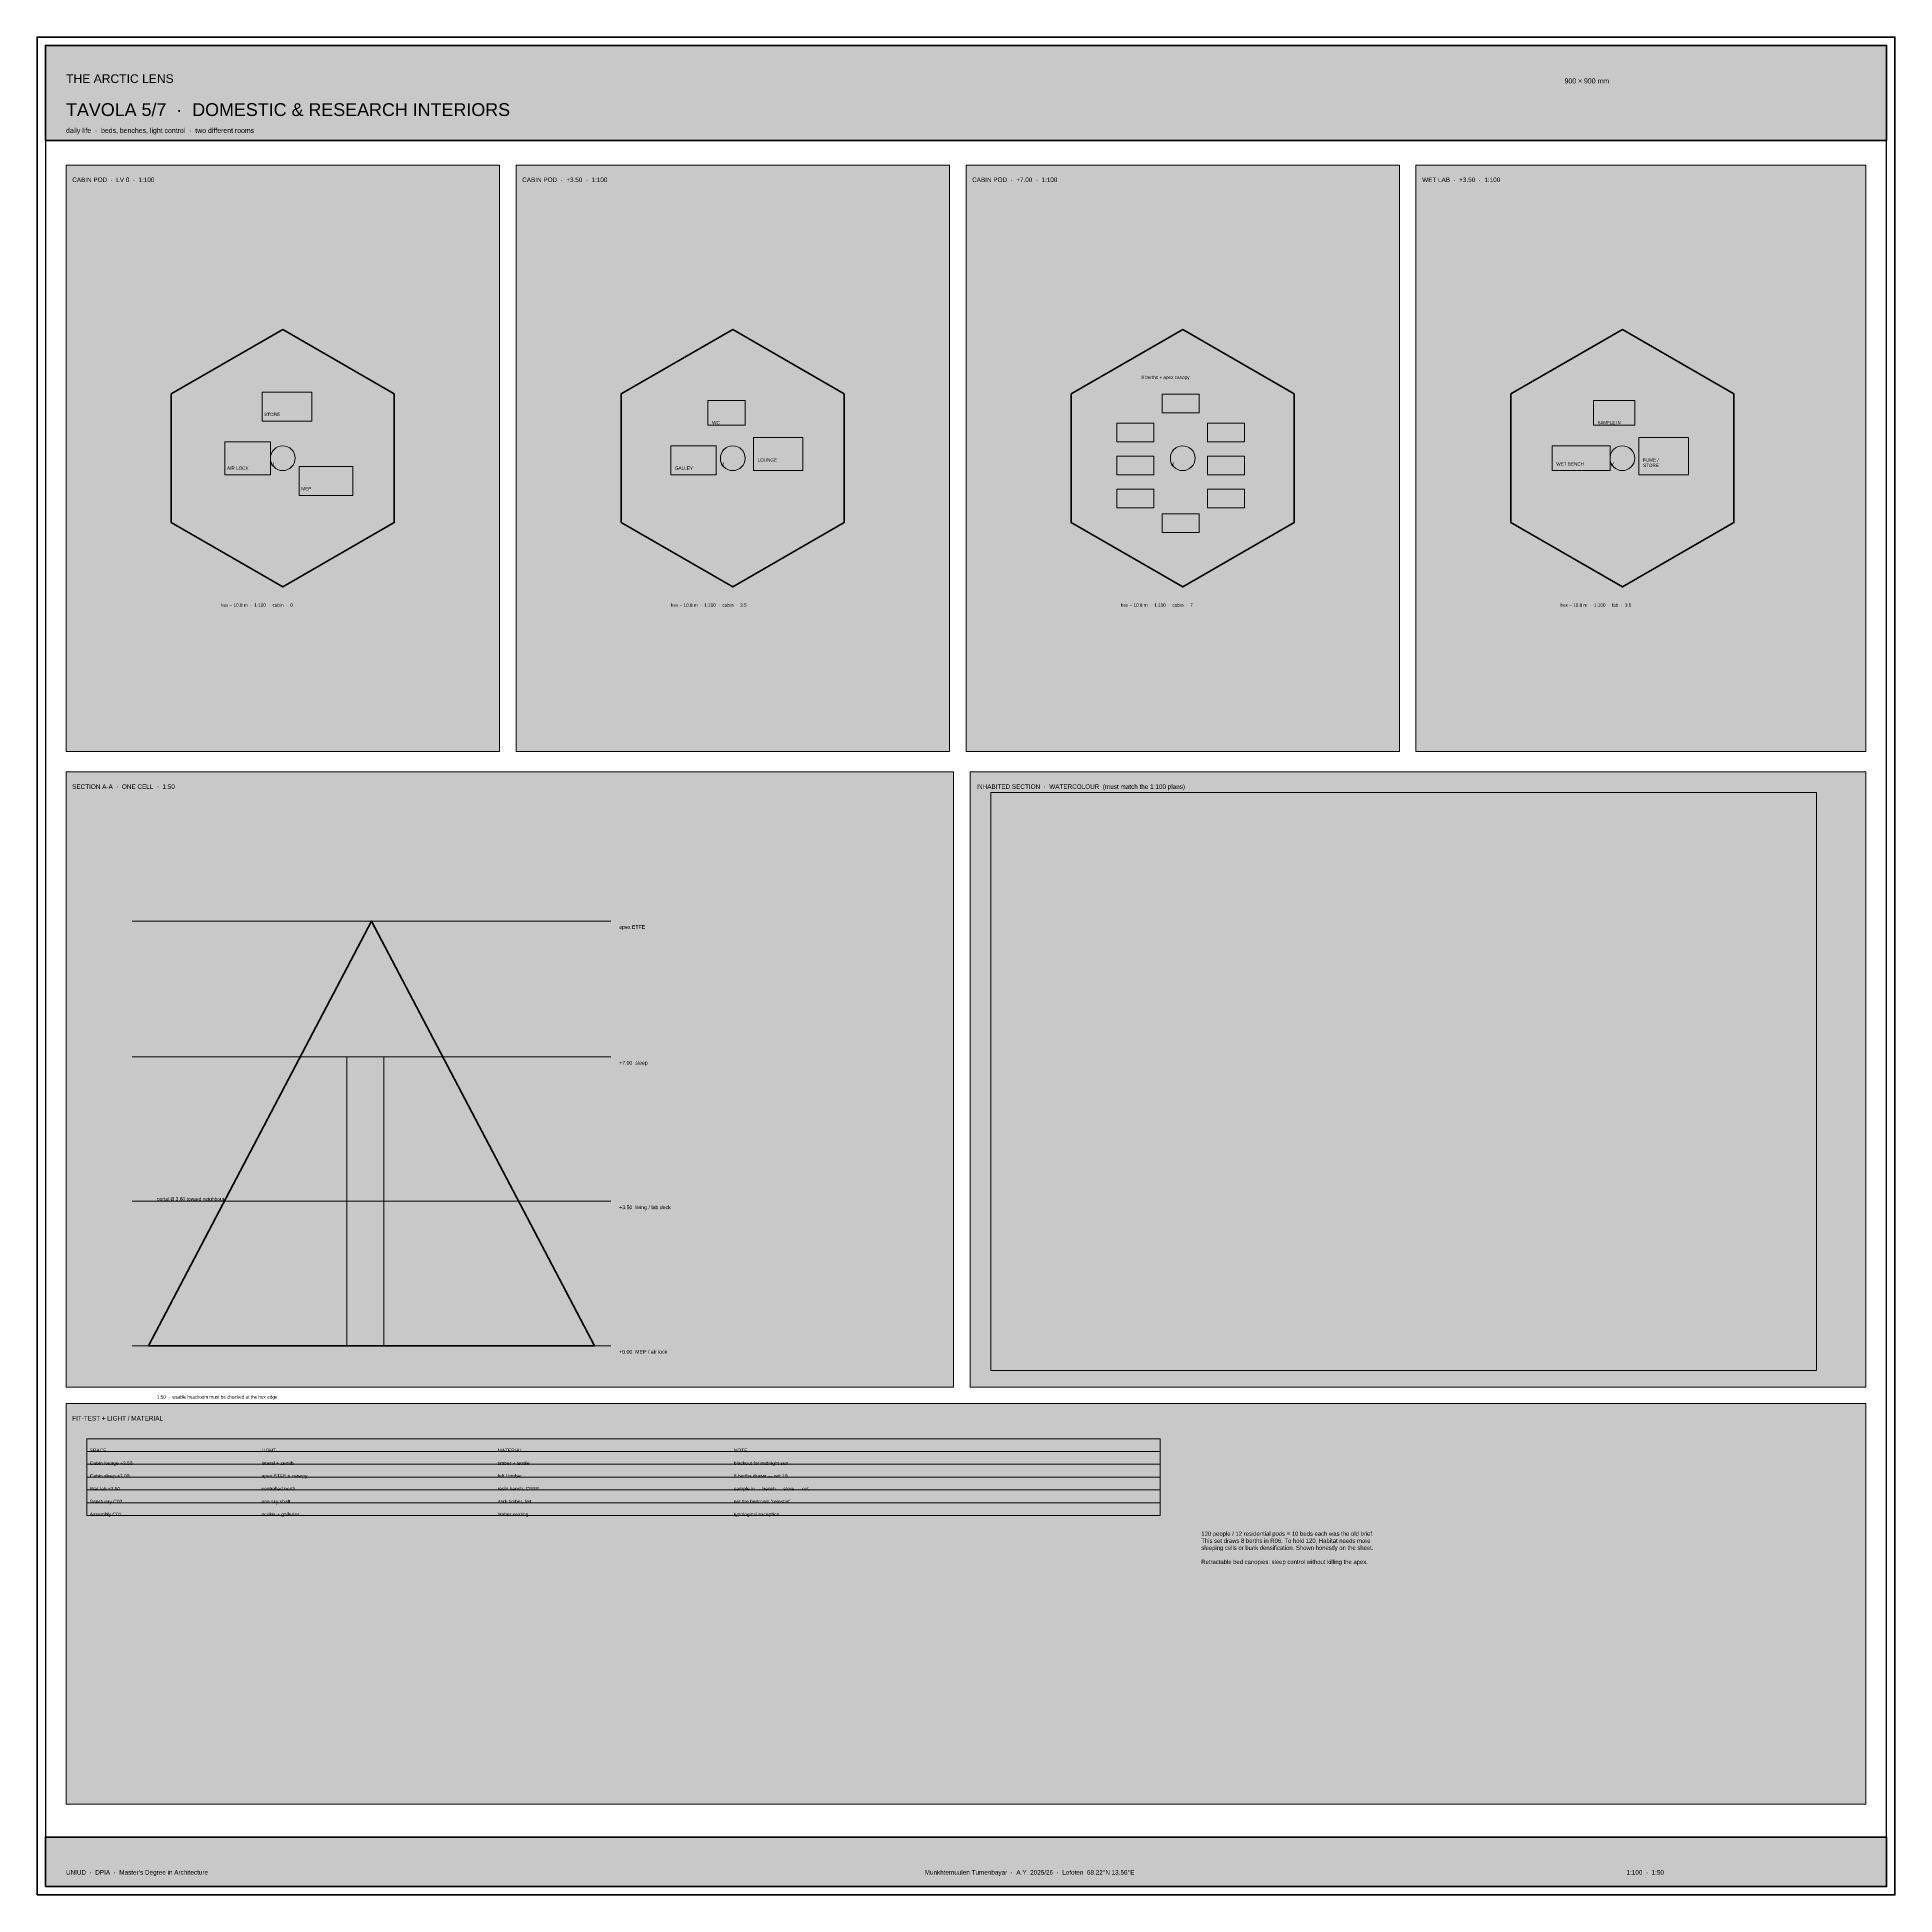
# Model space of a CAD drawing. Header units: millimetres. Extents: x 0 to 4200, y -1100 to 900.
# Drawn here: x 0 to 900, y -1100 to -200 of the extents above; entities that cross this region are included whole.
import ezdxf

# ---------------------------------------------------------------- set-up
doc = ezdxf.new("R2010")
doc.units = ezdxf.units.MM
for name, color, linetype, lineweight, true_color in [('A-ANNO', 7, 'Continuous', 18, 0x20242a), ('A-DIM', 7, 'Continuous', 13, 0x5a626c), ('A-FURN', 7, 'Continuous', 18, 0x5a626c), ('A-HATCH', 7, 'Continuous', 9, 0xb4bac0), ('A-RENDER', 7, 'Continuous', 0, 0x20242a), ('A-SHEET', 7, 'Continuous', 50, 0x142030), ('A-TABLE', 7, 'Continuous', 13, 0x20242a), ('A-TITL', 7, 'Continuous', 35, 0x142030), ('A-WALL', 7, 'Continuous', 40, 0x20242a)]:
    doc.layers.add(name, color=color, linetype=linetype, lineweight=lineweight, true_color=true_color)
doc.styles.add('ANNO', font='Arial.ttf')
doc.styles.add('TITLE', font='Arial.ttf')
picture_1 = doc.add_image_def('image2.png', size_in_pixel=(1616, 1616))

msp = doc.modelspace()

# ---------------------------------------------------------------- hatches: boundary and pattern name
at = {"layer": 'A-HATCH', "true_color": 0x142030}
h = msp.add_hatch(color=7, dxfattribs=at)
h.dxf.hatch_style = 1
h.paths.add_polyline_path([(4, -250), (896, -250), (896, -204), (4, -204)])
at = {"layer": 'A-HATCH', "true_color": 0xfcfdfe}
h = msp.add_hatch(color=7, dxfattribs=at)
h.dxf.hatch_style = 1
h.paths.add_polyline_path([(14, -546), (224, -546), (224, -262), (14, -262)])
h = msp.add_hatch(color=7, dxfattribs=at)
h.dxf.hatch_style = 1
h.paths.add_polyline_path([(232, -546), (442, -546), (442, -262), (232, -262)])
h = msp.add_hatch(color=7, dxfattribs=at)
h.dxf.hatch_style = 1
h.paths.add_polyline_path([(450, -546), (660, -546), (660, -262), (450, -262)])
h = msp.add_hatch(color=7, dxfattribs=at)
h.dxf.hatch_style = 1
h.paths.add_polyline_path([(668, -546), (886, -546), (886, -262), (668, -262)])
at = {"layer": 'A-HATCH', "true_color": 0xfadce6}
h = msp.add_hatch(color=7, dxfattribs=at)
h.dxf.hatch_style = 1
h.paths.add_polyline_path([(545, -382), (563, -382), (563, -373), (545, -373)])
h = msp.add_hatch(color=7, dxfattribs=at)
h.dxf.hatch_style = 1
h.paths.add_polyline_path([(523, -396), (541, -396), (541, -387), (523, -387)])
h = msp.add_hatch(color=7, dxfattribs=at)
h.dxf.hatch_style = 1
h.paths.add_polyline_path([(567, -396), (585, -396), (585, -387), (567, -387)])
h = msp.add_hatch(color=7, dxfattribs=at)
h.dxf.hatch_style = 1
h.paths.add_polyline_path([(523, -412), (541, -412), (541, -403), (523, -403)])
h = msp.add_hatch(color=7, dxfattribs=at)
h.dxf.hatch_style = 1
h.paths.add_polyline_path([(567, -412), (585, -412), (585, -403), (567, -403)])
at = {"layer": 'A-HATCH', "true_color": 0xdcebfa}
h = msp.add_hatch(color=7, dxfattribs=at)
h.dxf.hatch_style = 1
h.paths.add_polyline_path([(734, -410), (762, -410), (762, -398), (734, -398)])
at = {"layer": 'A-HATCH', "true_color": 0xfadce6}
h = msp.add_hatch(color=7, dxfattribs=at)
h.dxf.hatch_style = 1
h.paths.add_polyline_path([(523, -428), (541, -428), (541, -419), (523, -419)])
h = msp.add_hatch(color=7, dxfattribs=at)
h.dxf.hatch_style = 1
h.paths.add_polyline_path([(567, -428), (585, -428), (585, -419), (567, -419)])
h = msp.add_hatch(color=7, dxfattribs=at)
h.dxf.hatch_style = 1
h.paths.add_polyline_path([(545, -440), (563, -440), (563, -431), (545, -431)])
at = {"layer": 'A-HATCH', "true_color": 0xfcfdfe}
h = msp.add_hatch(color=7, dxfattribs=at)
h.dxf.hatch_style = 1
h.paths.add_polyline_path([(14, -854), (444, -854), (444, -556), (14, -556)])
h = msp.add_hatch(color=7, dxfattribs=at)
h.dxf.hatch_style = 1
h.paths.add_polyline_path([(452, -854), (886, -854), (886, -556), (452, -556)])
h = msp.add_hatch(color=7, dxfattribs=at)
h.dxf.hatch_style = 1
h.paths.add_polyline_path([(14, -1056), (886, -1056), (886, -862), (14, -862)])
at = {"layer": 'A-HATCH', "true_color": 0x142030}
h = msp.add_hatch(color=7, dxfattribs=at)
h.dxf.hatch_style = 1
h.paths.add_polyline_path([(24, -885.2), (544, -885.2), (544, -879), (24, -879)])
at = {"layer": 'A-HATCH', "true_color": 0xffffff}
h = msp.add_hatch(color=7, dxfattribs=at)
h.dxf.hatch_style = 1
h.paths.add_polyline_path([(24, -891.4), (544, -891.4), (544, -885.2), (24, -885.2)])
at = {"layer": 'A-HATCH', "true_color": 0xf5ecd6}
h = msp.add_hatch(color=7, dxfattribs=at)
h.dxf.hatch_style = 1
h.paths.add_polyline_path([(24, -897.6), (544, -897.6), (544, -891.4), (24, -891.4)])
at = {"layer": 'A-HATCH', "true_color": 0xffffff}
h = msp.add_hatch(color=7, dxfattribs=at)
h.dxf.hatch_style = 1
h.paths.add_polyline_path([(24, -903.8), (544, -903.8), (544, -897.6), (24, -897.6)])
at = {"layer": 'A-HATCH', "true_color": 0xf5ecd6}
h = msp.add_hatch(color=7, dxfattribs=at)
h.dxf.hatch_style = 1
h.paths.add_polyline_path([(24, -910), (544, -910), (544, -903.8), (24, -903.8)])
at = {"layer": 'A-HATCH', "true_color": 0xffffff}
h = msp.add_hatch(color=7, dxfattribs=at)
h.dxf.hatch_style = 1
h.paths.add_polyline_path([(24, -916.2), (544, -916.2), (544, -910), (24, -910)])
at = {"layer": 'A-HATCH', "true_color": 0x142030}
h = msp.add_hatch(color=7, dxfattribs=at)
h.dxf.hatch_style = 1
h.paths.add_polyline_path([(4, -1096), (896, -1096), (896, -1072), (4, -1072)])

# ---------------------------------------------------------------- linework, layer by layer
at = {"layer": 'A-DIM', "lineweight": 9, "true_color": 0x5a626c}
for p, q in [((46, -628.2), (278, -628.2)), ((46, -694), (278, -694)), ((46, -764), (278, -764)), ((46, -834), (278, -834))]:
    msp.add_line(p, q, dxfattribs=at)
at = {"layer": 'A-FURN', "true_color": 0x5a626c}
for centre in [(119, -404), (337, -404), (555, -404), (768, -404)]:
    msp.add_circle(centre, 6, dxfattribs=at)
at = {"layer": 'A-SHEET', "lineweight": 70, "true_color": 0x142030}
msp.add_lwpolyline([(0, -1100), (900, -1100), (900, -200), (0, -200)], close=True, dxfattribs=at)
at = {"layer": 'A-SHEET', "lineweight": 25, "true_color": 0x142030}
msp.add_lwpolyline([(4, -1096), (896, -1096), (896, -204), (4, -204)], close=True, dxfattribs=at)
at = {"layer": 'A-SHEET', "lineweight": 13, "true_color": 0xb4bac0}
for points in [[(14, -546), (224, -546), (224, -262), (14, -262)], [(232, -546), (442, -546), (442, -262), (232, -262)], [(450, -546), (660, -546), (660, -262), (450, -262)], [(668, -546), (886, -546), (886, -262), (668, -262)], [(14, -854), (444, -854), (444, -556), (14, -556)], [(452, -854), (886, -854), (886, -556), (452, -556)], [(14, -1056), (886, -1056), (886, -862), (14, -862)]]:
    msp.add_lwpolyline(points, close=True, dxfattribs=at)
at = {"layer": 'A-SHEET', "lineweight": 13, "true_color": 0x5a626c}
for points in [[(109, -386), (133, -386), (133, -372), (109, -372)], [(325, -388), (343, -388), (343, -376), (325, -376)], [(91, -412), (113, -412), (113, -396), (91, -396)], [(347, -410), (371, -410), (371, -394), (347, -394)], [(307, -412), (329, -412), (329, -398), (307, -398)], [(127, -422), (153, -422), (153, -408), (127, -408)], [(150, -834), (168, -834), (168, -694), (150, -694)]]:
    msp.add_lwpolyline(points, close=True, dxfattribs=at)
at = {"layer": 'A-SHEET', "lineweight": 13, "true_color": 0xe682aa}
for points in [[(545, -382), (563, -382), (563, -373), (545, -373)], [(523, -396), (541, -396), (541, -387), (523, -387)], [(567, -396), (585, -396), (585, -387), (567, -387)], [(523, -412), (541, -412), (541, -403), (523, -403)], [(567, -412), (585, -412), (585, -403), (567, -403)], [(523, -428), (541, -428), (541, -419), (523, -419)], [(567, -428), (585, -428), (585, -419), (567, -419)], [(545, -440), (563, -440), (563, -431), (545, -431)]]:
    msp.add_lwpolyline(points, close=True, dxfattribs=at)
at = {"layer": 'A-SHEET', "lineweight": 13, "true_color": 0x4691d2}
for points in [[(754, -388), (774, -388), (774, -376), (754, -376)], [(776, -412), (800, -412), (800, -394), (776, -394)], [(734, -410), (762, -410), (762, -398), (734, -398)]]:
    msp.add_lwpolyline(points, close=True, dxfattribs=at)
at = {"layer": 'A-SHEET', "lineweight": 9, "true_color": 0xb4bac0}
for points in [[(24, -885.2), (544, -885.2), (544, -879), (24, -879)], [(24, -891.4), (544, -891.4), (544, -885.2), (24, -885.2)], [(24, -897.6), (544, -897.6), (544, -891.4), (24, -891.4)], [(24, -903.8), (544, -903.8), (544, -897.6), (24, -897.6)], [(24, -910), (544, -910), (544, -903.8), (24, -903.8)], [(24, -916.2), (544, -916.2), (544, -910), (24, -910)]]:
    msp.add_lwpolyline(points, close=True, dxfattribs=at)
at = {"layer": 'A-TITL'}
for points in [[(4, -250), (896, -250), (896, -204), (4, -204)], [(4, -1096), (896, -1096), (896, -1072), (4, -1072)]]:
    msp.add_lwpolyline(points, close=True, dxfattribs=at)
at = {"layer": 'A-WALL', "lineweight": 40, "true_color": 0x142030}
msp.add_line((54, -834), (270, -834), dxfattribs=at)
for points in [[(173, -372.82), (119, -341.65), (65, -372.82), (65, -435.18), (119, -466.35), (173, -435.18)], [(391, -372.82), (337, -341.65), (283, -372.82), (283, -435.18), (337, -466.35), (391, -435.18)], [(609, -372.82), (555, -341.65), (501, -372.82), (501, -435.18), (555, -466.35), (609, -435.18)], [(822, -372.82), (768, -341.65), (714, -372.82), (714, -435.18), (768, -466.35), (822, -435.18)]]:
    msp.add_lwpolyline(points, close=True, dxfattribs=at)
msp.add_lwpolyline([(54, -834), (90, -765.4), (162, -628.2), (234, -765.4), (270, -834)], dxfattribs=at)

# ---------------------------------------------------------------- texts
at = {"layer": 'A-ANNO', "color": 7, "true_color": 0x142030, "char_height": 2.2, "attachment_point": 1, "style": 'TITLE'}
for s, insert, width in [('CABIN POD  ·  LV 0  ·  1:100', (17, -268), 204), ('CABIN POD  ·  +3.50  ·  1:100', (235, -268), 204), ('CABIN POD  ·  +7.00  ·  1:100', (453, -268), 204), ('WET LAB  ·  +3.50  ·  1:100', (671, -268), 212), ('SECTION A-A  ·  ONE CELL  ·  1:50', (17, -562), 424), ('INHABITED SECTION  ·  WATERCOLOUR  (must match the 1:100 plans)', (455, -562), 428), ('FIT-TEST + LIGHT / MATERIAL', (17, -868), 866)]:
    msp.add_mtext(s, dxfattribs=dict(at, insert=insert, width=width))
at = {"layer": 'A-ANNO', "color": 7, "true_color": 0x20242a, "attachment_point": 1, "style": 'ANNO'}
for s, insert, char_height, width in [('8 berths + apex canopy', (535, -364), 1.6, 50), ('STORE', (110, -382), 1.6, 23), ('WC', (327, -386), 1.6, 16), ('SAMPLE IN', (756, -386), 1.5, 22), ('LOUNGE', (349, -404), 1.6, 20), ('FUME /\\PSTORE', (778, -404), 1.6, 22), ('AIR LOCK', (92, -408), 1.6, 21), ('GALLEY', (309, -408), 1.6, 20), ('WET BENCH', (736, -406), 1.6, 26), ('MEP', (128, -418), 1.6, 25), ('apex ETFE', (282, -630.2), 1.8, 55), ('+7.00  sleep', (282, -696), 1.8, 55), ('portal Ø 3.60 toward neighbour', (58, -762), 1.7, 70), ('+3.50  living / lab deck', (282, -766), 1.8, 55), ('+0.00  MEP / air lock', (282, -836), 1.8, 55), ('120 people / 12 residential pods = 10 beds each was the old brief.\\PThis set draws 8 berths in R06. To hold 120, Habitat needs more\\Psleeping cells or bunk densification. Shown honestly on the sheet.\\P\\PRetractable bed canopies: sleep control without killing the apex.', (564, -924), 2.05, 310)]:
    msp.add_mtext(s, dxfattribs=dict(at, insert=insert, char_height=char_height, width=width))
at = {"layer": 'A-ANNO', "color": 7, "true_color": 0x5a626c, "attachment_point": 1, "style": 'ANNO'}
for s, insert, char_height, width in [('V', (113, -406), 2, 12), ('V', (331, -406), 2, 12), ('V', (549, -406), 2, 12), ('V', (762, -406), 2, 12), ('hex ~ 10.8 m  ·  1:100  ·  cabin  ·  0', (89, -474.35), 1.6, 80), ('hex ~ 10.8 m  ·  1:100  ·  cabin  ·  3.5', (307, -474.35), 1.6, 80), ('hex ~ 10.8 m  ·  1:100  ·  cabin  ·  7', (525, -474.35), 1.6, 80), ('hex ~ 10.8 m  ·  1:100  ·  lab  ·  3.5', (738, -474.35), 1.6, 80), ('1:50  ·  usable headroom must be checked at the hex edge', (58, -858), 1.6, 120)]:
    msp.add_mtext(s, dxfattribs=dict(at, insert=insert, char_height=char_height, width=width))
at = {"layer": 'A-TABLE', "color": 7, "true_color": 0xffffff, "char_height": 1.7, "attachment_point": 1, "style": 'ANNO'}
for s, insert, width in [('SPACE', (25.5, -883.8), 81.2), ('LIGHT', (108.7, -883.8), 112.4), ('MATERIAL', (223.1, -883.8), 112.4), ('NOTE', (337.5, -883.8), 206)]:
    msp.add_mtext(s, dxfattribs=dict(at, insert=insert, width=width))
at = {"layer": 'A-TABLE', "color": 7, "true_color": 0x20242a, "char_height": 1.7, "attachment_point": 1, "style": 'ANNO'}
for s, insert, width in [('Cabin lounge +3.50', (25.5, -890), 81.2), ('lateral + zenith', (108.7, -890), 112.4), ('timber + textile', (223.1, -890), 112.4), ('blackout for midnight sun', (337.5, -890), 206), ('Cabin sleep +7.00', (25.5, -896.2), 81.2), ('apex ETFE + canopy', (108.7, -896.2), 112.4), ('felt / timber', (223.1, -896.2), 112.4), ('8 berths drawn — not 10', (337.5, -896.2), 206), ('Wet lab +3.50', (25.5, -902.4), 81.2), ('Sanctuary C02', (25.5, -908.6), 81.2), ('controlled north', (108.7, -902.4), 112.4), ('one sky shaft', (108.7, -908.6), 112.4), ('dark timber, felt', (223.1, -908.6), 112.4), ('resin bench, CFRP', (223.1, -902.4), 112.4), ('sample in → bench → store → out', (337.5, -902.4), 206), ("not the bedroom 'celestial'", (337.5, -908.6), 206), ('Assembly C01', (25.5, -914.8), 81.2), ('oculus + galleries', (108.7, -914.8), 112.4), ('timber seating', (223.1, -914.8), 112.4), ('typological exception', (337.5, -914.8), 206)]:
    msp.add_mtext(s, dxfattribs=dict(at, insert=insert, width=width))
at = {"layer": 'A-TITL', "color": 7, "true_color": 0xffffff, "attachment_point": 1}
for s, insert, char_height, width, style in [('THE ARCTIC LENS', (14, -218), 4.2, 200, 'TITLE'), ('TAVOLA 5/7  ·  DOMESTIC & RESEARCH INTERIORS', (14, -232), 6.2, 620, 'TITLE'), ('UNIUD  ·  DPIA  ·  Master’s Degree in Architecture', (14, -1088), 2.2, 420, 'ANNO'), ('Munkhtemuulen Tumenbayar  ·  A.Y. 2025/26  ·  Lofoten  68.22°N 13.56°E', (430, -1088), 2.2, 360, 'ANNO'), ('1:100  ·  1:50', (770, -1088), 2.2, 120, 'ANNO')]:
    msp.add_mtext(s, dxfattribs=dict(at, insert=insert, char_height=char_height, width=width, style=style))
at = {"layer": 'A-TITL', "color": 7, "true_color": 0xc8d2dc, "char_height": 2.4, "attachment_point": 1, "style": 'ANNO'}
for s, insert, width in [('900 × 900 mm', (740, -220), 140), ('daily life  ·  beds, benches, light control  ·  two different rooms', (14, -244), 700)]:
    msp.add_mtext(s, dxfattribs=dict(at, insert=insert, width=width))

# ---------------------------------------------------------------- pictures from other files: only their frames are drawn
at = {"layer": 'A-RENDER'}
image = msp.add_image(picture_1, insert=(462, -846), size_in_units=(400, 280), dxfattribs=at)

doc.saveas('drawing.dxf')
